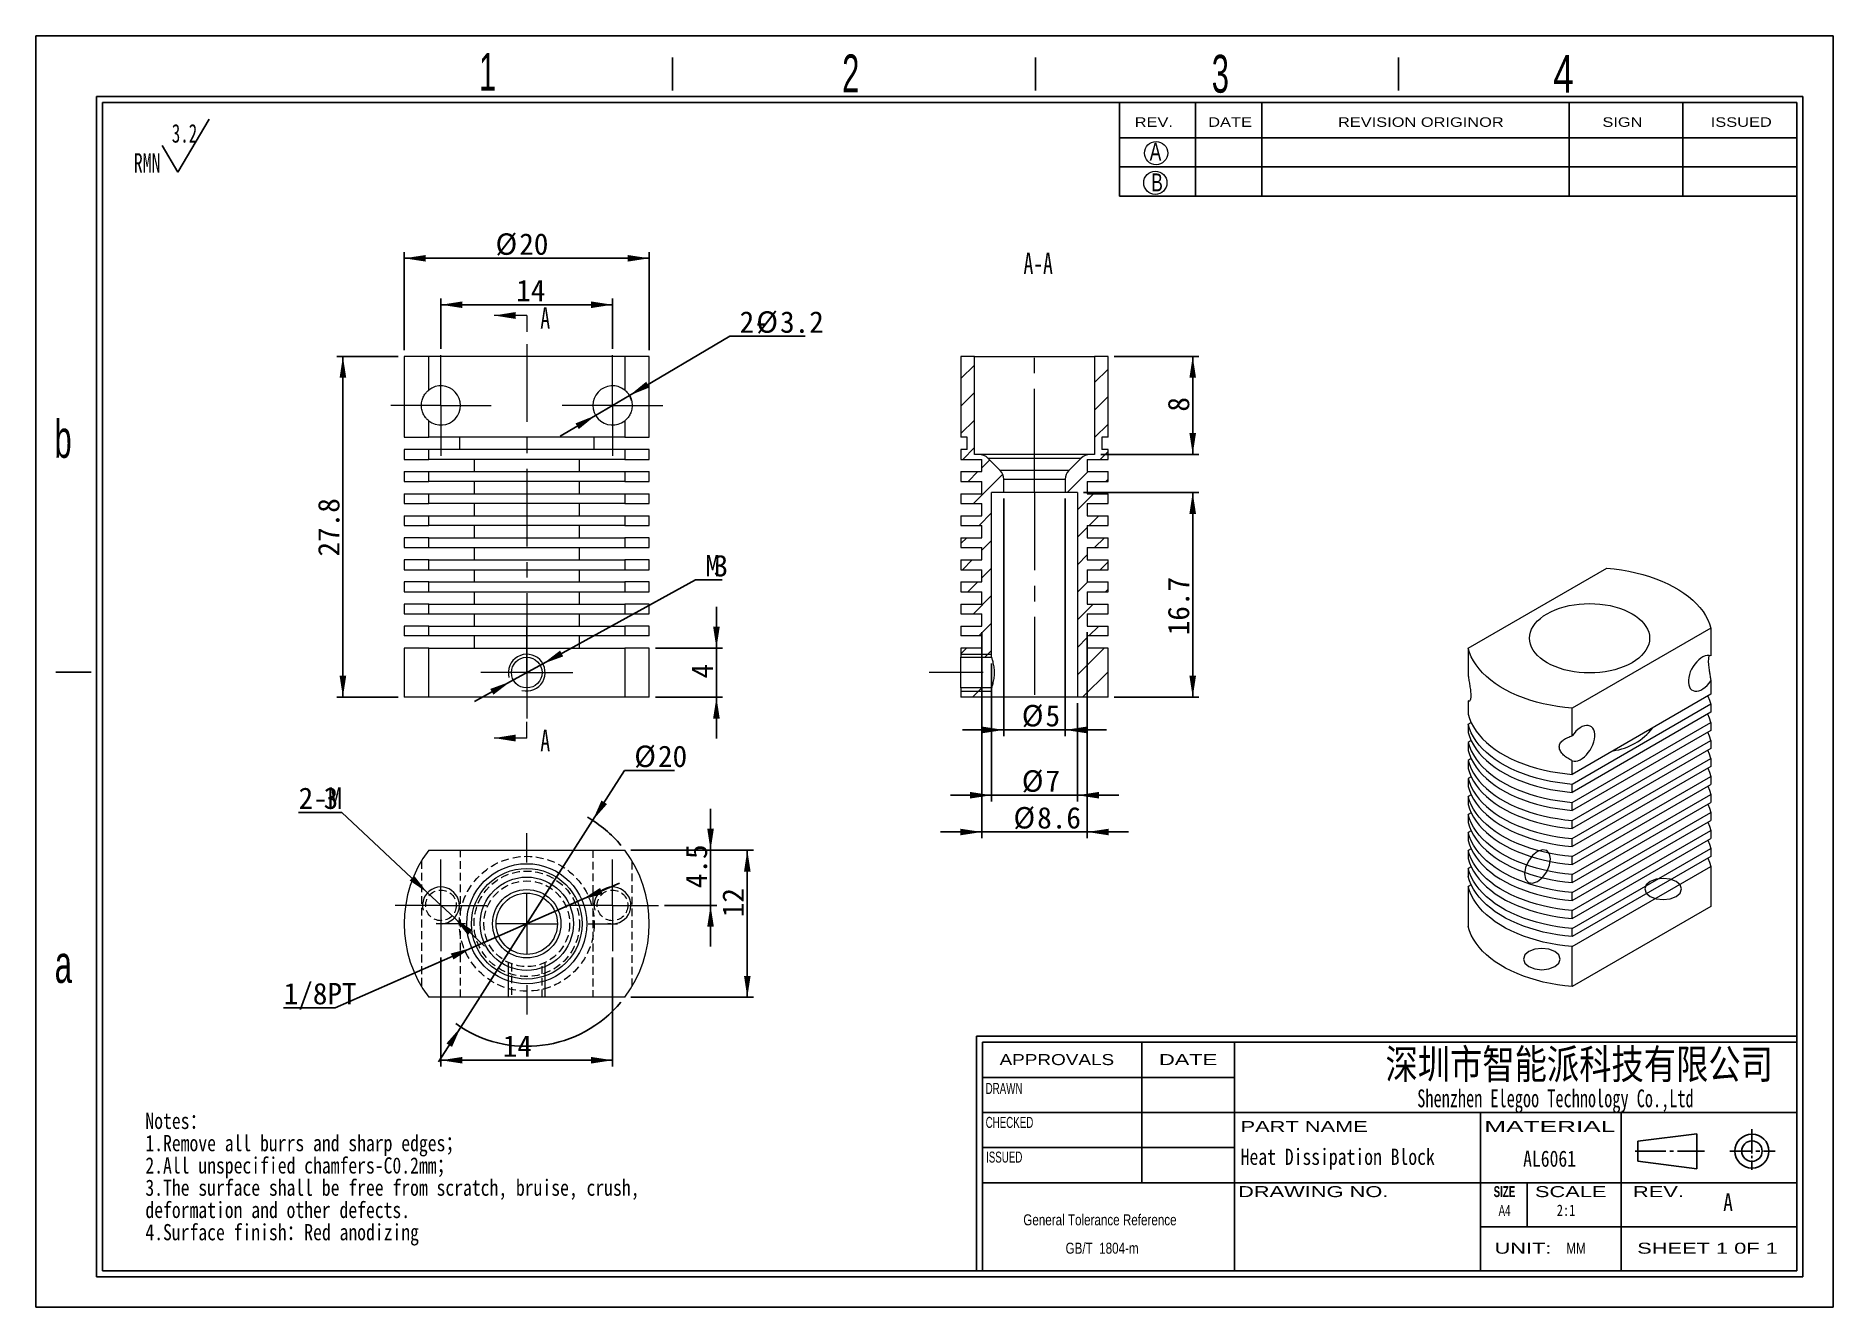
# Model space of a CAD drawing. Header units: millimetres. Extents: x 2 to 295, y 1 to 209.
import ezdxf

# ---------------------------------------------------------------- set-up
doc = ezdxf.new("R2010")
doc.units = ezdxf.units.MM
for name, pattern in [('CENTER', [10.16, 6.35, -1.27, 1.27, -1.27]), ('CENTERX2', [20.32, 12.7, -2.54, 2.54, -2.54]), ('HIDDEN', [1.905, 1.27, -0.635])]:
    doc.linetypes.add(name, pattern=pattern)
doc.layers.add('DIM', color=5, linetype='Continuous')
doc.layers.add('SLD-0', color=179, linetype='Continuous')
doc.layers.add('中心线', color=1, linetype='CENTER', lineweight=15)
doc.styles.add('SLDTEXTSTYLE0', font='SIMSUN.TTC', dxfattribs={"width": 0.67})
doc.styles.add('SLDTEXTSTYLE1', font='SIMSUN.TTC', dxfattribs={"width": 0.8, "bigfont": 'bigfont'})
doc.styles.add('SLDTEXTSTYLE10', font='ARIAL.TTF', dxfattribs={"width": 1.2324})
doc.styles.add('SLDTEXTSTYLE11', font='ARIAL.TTF', dxfattribs={"width": 1.7064})
doc.styles.add('SLDTEXTSTYLE12', font='SIMSUN.TTC', dxfattribs={"width": 0.8, "bigfont": 'bigfont'})
doc.styles.add('SLDTEXTSTYLE13', font='SIMKAI.TTF', dxfattribs={"width": 0.67})
doc.styles.add('SLDTEXTSTYLE14', font='SIMSUN.TTC')
doc.styles.add('SLDTEXTSTYLE15', font='仿宋_GB2312', dxfattribs={"width": 0.67})
doc.styles.add('SLDTEXTSTYLE2', font='SIMSUN.TTC', dxfattribs={"width": 0.8})
doc.styles.add('SLDTEXTSTYLE3', font='SIMSUN.TTC', dxfattribs={"width": 0.8})
doc.styles.add('SLDTEXTSTYLE4', font='ARIAL.TTF', dxfattribs={"width": 0.63516})
doc.styles.add('SLDTEXTSTYLE5', font='GOTHIC.TTF', dxfattribs={"width": 0.7304})
doc.styles.add('SLDTEXTSTYLE6', font='GOTHIC.TTF', dxfattribs={"width": 0.61171})
doc.styles.add('SLDTEXTSTYLE7', font='ARIALBD.TTF', dxfattribs={"width": 0.63516})
doc.styles.add('SLDTEXTSTYLE8', font='ARIAL.TTF', dxfattribs={"width": 1.422})
doc.styles.add('SLDTEXTSTYLE9', font='ARIAL.TTF', dxfattribs={"width": 0.7584})
doc.dimstyles.new('SLDDIMSTYLE0', dxfattribs={"dimtxt": 3.5, "dimasz": 3.5, "dimexe": 0, "dimexo": 0.0625, "dimgap": 0.875, "dimtad": 2, "dimlfac": 0.5, "dimrnd": 1e-09, "dimzin": 12, "dimdsep": 46, "dimtxsty": 'SLDTEXTSTYLE0', "dimsah": 1, "dimcen": 0.09, "dimadec": 0, "dimazin": 3, "dimtfac": 1, "dimtofl": 0, "dimtmove": 0, "dimatfit": 3, "dimfxl": 0, "dimfrac": 2, "dimtolj": 1, "dimtzin": 12, "dimarcsym": 0})
doc.dimstyles.new('SLDDIMSTYLE1', dxfattribs={"dimtxt": 3.5, "dimasz": 3.5, "dimexe": 0, "dimexo": 0.0625, "dimgap": 0.875, "dimtad": 0, "dimtih": 1, "dimtoh": 1, "dimlfac": 0.5, "dimrnd": 1e-09, "dimzin": 12, "dimdsep": 46, "dimtxsty": 'SLDTEXTSTYLE0', "dimsah": 1, "dimcen": 0, "dimadec": 0, "dimazin": 3, "dimtfac": 1, "dimtmove": 0, "dimatfit": 3, "dimfxl": 0, "dimfrac": 2, "dimtolj": 1, "dimtzin": 12, "dimarcsym": 0})
doc.dimstyles.new('SLDDIMSTYLE2', dxfattribs={"dimtxt": 3.5, "dimasz": 3.5, "dimexe": 0, "dimexo": 0.0625, "dimgap": 0.875, "dimtad": 0, "dimtih": 1, "dimtoh": 1, "dimlfac": 0.5, "dimrnd": 1e-09, "dimzin": 12, "dimdsep": 46, "dimtxsty": 'SLDTEXTSTYLE0', "dimsah": 1, "dimcen": 0, "dimadec": 0, "dimazin": 3, "dimtfac": 1, "dimtmove": 0, "dimatfit": 3, "dimfxl": 0, "dimfrac": 2, "dimtolj": 1, "dimtzin": 12, "dimarcsym": 0})
doc.dimstyles.new('SLDDIMSTYLE3', dxfattribs={"dimtxt": 3.5, "dimasz": 3.5, "dimexe": 0, "dimexo": 0.0625, "dimgap": 0.875, "dimtad": 2, "dimlfac": 0.5, "dimrnd": 1e-09, "dimzin": 12, "dimdsep": 46, "dimtxsty": 'SLDTEXTSTYLE0', "dimsah": 1, "dimcen": 0.09, "dimadec": 0, "dimazin": 3, "dimtfac": 1, "dimtmove": 0, "dimatfit": 0, "dimfxl": 0, "dimfrac": 2, "dimtolj": 1, "dimtzin": 12, "dimarcsym": 0})
doc.dimstyles.new('SLDDIMSTYLE4', dxfattribs={"dimtxt": 3.5, "dimasz": 3.5, "dimexe": 0, "dimexo": 0.0625, "dimgap": 0.875, "dimtad": 0, "dimtih": 1, "dimtoh": 1, "dimlfac": 0.5, "dimrnd": 1e-09, "dimzin": 12, "dimdsep": 46, "dimtxsty": 'SLDTEXTSTYLE0', "dimsah": 1, "dimcen": 0, "dimadec": 0, "dimazin": 3, "dimtfac": 1, "dimtmove": 0, "dimatfit": 3, "dimfxl": 0, "dimfrac": 2, "dimtolj": 1, "dimtzin": 12, "dimarcsym": 0})

msp = doc.modelspace()

# ---------------------------------------------------------------- texts
at = {"color": 7, "linetype": 'Continuous', "lineweight": 0, "insert": (165.381, 173.343), "char_height": 3.5, "attachment_point": 2, "style": 'SLDTEXTSTYLE15'}
msp.add_mtext('A-A', dxfattribs=at)
at = {"color": 7, "linetype": 'Continuous', "char_height": 3.5, "attachment_point": 1, "style": 'SLDTEXTSTYLE15'}
for insert in [(84.132, 164.423), (84.132, 95.479)]:
    msp.add_mtext('A', dxfattribs=dict(at, insert=insert))
at = {"layer": 'SLD-0'}
for s, insert, char_height, attachment_point, style in [('1', (74.111, 205.899), 6.172, 1, 'SLDTEXTSTYLE6'), ('2', (133.388, 205.655), 6.172, 1, 'SLDTEXTSTYLE6'), ('3', (193.707, 205.593), 6.172, 1, 'SLDTEXTSTYLE6'), ('4', (249.441, 205.587), 6.172, 1, 'SLDTEXTSTYLE5'), ('A', (183.578, 191.252), 2.903, 1, 'SLDTEXTSTYLE5'), ('B', (183.832, 186.237), 2.903, 1, 'SLDTEXTSTYLE5'), ('b', (4.835, 146.019), 6.172, 1, 'SLDTEXTSTYLE6'), ('a', (4.88, 60.351), 6.172, 1, 'SLDTEXTSTYLE6'), ('\\M+1905B圳\\M+18E73\\M+19271\\M+1945C\\M+19468\\M+189C8\\M+18B5A\\M+1974C\\M+18CC0\\M+18CF6\\M+18E69', (253.676, 43.337), 4.82808, 2, 'SLDTEXTSTYLE12'), ('Heat Dissipation Block', (214.268, 27.132), 2.64583, 2, 'SLDTEXTSTYLE3'), ('AL6061', (248.843, 26.829), 2.6458, 2, 'SLDTEXTSTYLE3'), ('2:1', (251.535, 18.016), 1.8521, 2, 'SLDTEXTSTYLE2'), ('A', (277.178, 19.854), 2.91, 1, 'SLDTEXTSTYLE2')]:
    msp.add_mtext(s, dxfattribs=dict(at, insert=insert, char_height=char_height, attachment_point=attachment_point, style=style))
at = {"layer": 'SLD-0', "color": 179}
for s, insert, char_height, attachment_point, style in [('REV.', (181.129, 195.4), 1.5536, 1, 'SLDTEXTSTYLE10'), ('DATE', (193.126, 195.4), 1.5536, 1, 'SLDTEXTSTYLE10'), ('REVISION ORIGINOR', (214.308, 195.4), 1.55363, 1, 'SLDTEXTSTYLE10'), ('SIGN', (257.466, 195.4), 1.5536, 1, 'SLDTEXTSTYLE10'), ('ISSUED', (275.148, 195.4), 1.5536, 1, 'SLDTEXTSTYLE10'), ('APPROVALS', (168.427, 42.563), 1.7927, 2, 'SLDTEXTSTYLE10'), ('DATE', (189.85, 42.563), 1.7927, 2, 'SLDTEXTSTYLE8'), ('DRAWN', (159.804, 37.853), 1.7927, 2, 'SLDTEXTSTYLE4'), ('Shenzhen Elegoo Technology Co.,Ltd', (249.798, 36.8), 2.91042, 2, 'SLDTEXTSTYLE13'), ('CHECKED', (160.696, 32.315), 1.7927, 2, 'SLDTEXTSTYLE4'), ('PART NAME', (208.794, 31.645), 1.7927, 2, 'SLDTEXTSTYLE8'), ('MATERIAL', (248.88, 31.645), 1.7927, 2, 'SLDTEXTSTYLE11'), ('ISSUED', (159.837, 26.654), 1.7927, 2, 'SLDTEXTSTYLE4'), ('DRAWING NO.', (210.268, 21.022), 1.79265, 2, 'SLDTEXTSTYLE8'), ('SIZE', (241.479, 21.022), 1.7927, 2, 'SLDTEXTSTYLE7'), ('SCALE', (252.289, 21.022), 1.7927, 2, 'SLDTEXTSTYLE8'), ('REV.', (266.61, 21.022), 1.7927, 2, 'SLDTEXTSTYLE8'), ('A4', (241.49, 17.953), 1.7927, 2, 'SLDTEXTSTYLE4'), ('UNIT:', (244.499, 11.791), 1.7927, 2, 'SLDTEXTSTYLE8'), ('MM', (253.161, 11.791), 1.7927, 2, 'SLDTEXTSTYLE9'), ('SHEET 1 0F 1', (274.62, 11.791), 1.79265, 2, 'SLDTEXTSTYLE8')]:
    msp.add_mtext(s, dxfattribs=dict(at, insert=insert, char_height=char_height, attachment_point=attachment_point, style=style))

# ---------------------------------------------------------------- blocks, each defined once
blk = doc.blocks.new('SW_NOTE_0')
at = {"layer": 'SLD-0', "color": 0}
for q in [(12.27, 9.26), (4.6, 4.92)]:
    blk.add_line((7.16, 0.59), q, dxfattribs=at)
at = {"layer": 'SLD-0', "color": 0, "attachment_point": 1, "style": 'SLDTEXTSTYLE0'}
for s, insert, char_height in [('3.2', (6.19, 8.45), 3.032), ('RMN', (0, 3.69), 3.175)]:
    blk.add_mtext(s, dxfattribs=dict(at, insert=insert, char_height=char_height))
blk = doc.blocks.new('SW_NOTE_1')
at = {"layer": 'SLD-0', "color": 0, "char_height": 2.6458, "attachment_point": 1}
for s, insert, style in [('Notes\\M+18146', (0, 3.08), 'SLDTEXTSTYLE1'), ('1.Remove all burrs and sharp edges\\M+18147', (0, -0.55), 'SLDTEXTSTYLE1'), ('2.All unspecified chamfers-C0.2mm\\M+18147', (0, -4.19), 'SLDTEXTSTYLE1'), ('3.The surface shall be free from scratch, bruise, crush, ', (0, -7.82), 'SLDTEXTSTYLE2'), ('deformation and other defects.', (0, -11.45), 'SLDTEXTSTYLE2'), ('4.Surface finish\\M+18146Red anodizing', (0, -15.08), 'SLDTEXTSTYLE1')]:
    blk.add_mtext(s, dxfattribs=dict(at, insert=insert, style=style))
blk = doc.blocks.new('SW_NOTE_2')
at = {"layer": 'SLD-0', "color": 0, "char_height": 1.7927, "attachment_point": 2, "style": 'SLDTEXTSTYLE9'}
for s, insert in [('General Tolerance Reference ', (13.02, 2.31)), (' GB/T  1804-m', (13.11, -2.32))]:
    blk.add_mtext(s, dxfattribs=dict(at, insert=insert))
blk = doc.blocks.new('_D')
at = {"layer": 'DIM'}
for p, q in [((60.91, 156.4), (50.91, 156.4)), ((51.91, 156.4), (51.91, 100.8)), ((60.91, 100.8), (50.91, 100.8))]:
    blk.add_line(p, q, dxfattribs=at)
for points in [[(51.91, 156.4), (51.37, 152.9), (52.45, 152.9)], [(51.91, 100.8), (52.45, 104.3), (51.37, 104.3)]]:
    blk.add_solid(points, dxfattribs=at)
at = {"layer": 'DIM', "insert": (47.84, 123.74), "char_height": 3.5, "attachment_point": 1, "rotation": 90, "style": 'SLDTEXTSTYLE14'}
blk.add_mtext('27.8', dxfattribs=at)
blk = doc.blocks.new('_D_1')
at = {"layer": 'DIM'}
for p, q in [((61.91, 157.4), (61.91, 173.4)), ((101.91, 157.4), (101.91, 173.4)), ((101.91, 172.4), (61.91, 172.4))]:
    blk.add_line(p, q, dxfattribs=at)
for points in [[(61.91, 172.4), (65.41, 171.86), (65.41, 172.93)], [(101.91, 172.4), (98.41, 172.93), (98.41, 171.86)]]:
    blk.add_solid(points, dxfattribs=at)
at = {"layer": 'DIM', "char_height": 3.5, "attachment_point": 1, "style": 'SLDTEXTSTYLE14'}
for s, insert in [('%%c', (76.82, 176.47)), ('20', (80.69, 176.47))]:
    blk.add_mtext(s, dxfattribs=dict(at, insert=insert))
blk = doc.blocks.new('_D_2')
at = {"layer": 'DIM'}
for p, q in [((98.67, 150.02), (115.07, 159.68)), ((115.07, 159.68), (127.33, 159.68)), ((93.16, 146.77), (98.67, 150.02)), ((93.16, 146.77), (87.36, 143.36))]:
    blk.add_line(p, q, dxfattribs=at)
blk.add_arc((95.91, 148.4), 3.2, 13.1465, 33.9638, dxfattribs=at)
for points in [[(98.67, 150.02), (101.96, 151.33), (101.41, 152.26)], [(93.16, 146.77), (89.87, 145.46), (90.41, 144.53)]]:
    blk.add_solid(points, dxfattribs=at)
at = {"layer": 'DIM', "char_height": 3.5, "attachment_point": 1, "style": 'SLDTEXTSTYLE14'}
for s, insert in [('2-', (116.65, 163.75)), ('%%c', (119.38, 163.75)), ('3.2', (123.25, 163.75))]:
    blk.add_mtext(s, dxfattribs=dict(at, insert=insert))
blk = doc.blocks.new('_D_3')
at = {"layer": 'DIM'}
for p, q in [((67.91, 157.6), (67.91, 165.82)), ((67.91, 164.82), (95.91, 164.82)), ((95.91, 157.6), (95.91, 165.82))]:
    blk.add_line(p, q, dxfattribs=at)
for points in [[(67.91, 164.82), (71.41, 164.28), (71.41, 165.36)], [(95.91, 164.82), (92.41, 165.36), (92.41, 164.28)]]:
    blk.add_solid(points, dxfattribs=at)
at = {"layer": 'DIM', "insert": (80.19, 168.89), "char_height": 3.5, "attachment_point": 1, "style": 'SLDTEXTSTYLE14'}
blk.add_mtext('14', dxfattribs=at)
blk = doc.blocks.new('_D_4')
at = {"layer": 'DIM'}
for p, q in [((84.54, 106.24), (109.48, 119.92)), ((109.48, 119.92), (113.79, 119.92)), ((79.28, 103.35), (84.54, 106.24)), ((79.28, 103.35), (73.38, 100.11))]:
    blk.add_line(p, q, dxfattribs=at)
for points in [[(84.54, 106.24), (87.87, 107.45), (87.35, 108.4)], [(79.28, 103.35), (75.96, 102.14), (76.47, 101.2)]]:
    blk.add_solid(points, dxfattribs=at)
at = {"layer": 'DIM', "char_height": 3.5, "attachment_point": 1, "style": 'SLDTEXTSTYLE14'}
for s, insert in [('M', (111.06, 124)), ('3', (112.42, 124))]:
    blk.add_mtext(s, dxfattribs=dict(at, insert=insert))
blk = doc.blocks.new('_D_5')
at = {"layer": 'DIM'}
for p, q in [((112.87, 108.8), (112.87, 115.53)), ((102.91, 108.8), (113.87, 108.8)), ((112.87, 100.8), (112.87, 108.8)), ((102.91, 100.8), (113.87, 100.8)), ((112.87, 100.8), (112.87, 94.07))]:
    blk.add_line(p, q, dxfattribs=at)
for points in [[(112.87, 108.8), (113.41, 112.3), (112.33, 112.3)], [(112.87, 100.8), (112.33, 97.3), (113.41, 97.3)]]:
    blk.add_solid(points, dxfattribs=at)
at = {"layer": 'DIM', "insert": (108.8, 103.86), "char_height": 3.5, "attachment_point": 1, "rotation": 90, "style": 'SLDTEXTSTYLE14'}
blk.add_mtext('4', dxfattribs=at)
blk = doc.blocks.new('SW_CENTERMARKSYMBOL_0')
at = {"layer": '中心线', "color": 0}
for p, q in [((0, 5), (0, 7.5)), ((0, 0), (0, 5)), ((0, 0), (-5, 0)), ((0, 0), (0, -5)), ((0, 0), (5, 0)), ((5, 0), (7.5, 0)), ((-5, 0), (-7.5, 0)), ((0, -5), (0, -7.5))]:
    blk.add_line(p, q, dxfattribs=at)
blk = doc.blocks.new('SW_CENTERMARKSYMBOL_1')
at = {"layer": '中心线', "color": 0}
for p, q in [((0, 5), (0, 7.5)), ((0, 0), (0, 5)), ((0, 0), (-5, 0)), ((0, 0), (0, -5)), ((0, 0), (5, 0)), ((5, 0), (7.5, 0)), ((-5, 0), (-7.5, 0)), ((0, -5), (0, -7.5))]:
    blk.add_line(p, q, dxfattribs=at)
blk = doc.blocks.new('SW_CENTERMARKSYMBOL_2')
at = {"layer": '中心线', "color": 0}
for p, q in [((0, 5), (0, 8.2)), ((0, 0), (0, 5)), ((-5, 0), (-8.2, 0)), ((0, 0), (-5, 0)), ((0, 0), (0, -5)), ((0, 0), (5, 0)), ((5, 0), (8.2, 0)), ((0, -5), (0, -8.2))]:
    blk.add_line(p, q, dxfattribs=at)
blk = doc.blocks.new('SW_CENTERMARKSYMBOL_3')
at = {"layer": '中心线', "color": 0}
for p, q in [((0, 5), (0, 8.2)), ((0, 0), (0, 5)), ((-5, 0), (-8.2, 0)), ((0, 0), (-5, 0)), ((0, 0), (0, -5)), ((0, 0), (5, 0)), ((5, 0), (8.2, 0)), ((0, -5), (0, -8.2))]:
    blk.add_line(p, q, dxfattribs=at)
blk = doc.blocks.new('_D_6')
at = {"layer": 'DIM'}
for p, q in [((92.67, 80.69), (97.87, 88.83)), ((97.87, 88.83), (106.05, 88.83)), ((71.15, 46.97), (92.67, 80.69)), ((71.15, 46.97), (67.53, 41.3))]:
    blk.add_line(p, q, dxfattribs=at)
for start, end in [(39.7323, 60.3072), (234.5824, 320.2677)]:
    blk.add_arc((81.91, 63.83), 20, start, end, dxfattribs=at)
for points in [[(92.67, 80.69), (95.01, 83.35), (94.1, 83.93)], [(71.15, 46.97), (68.81, 44.31), (69.72, 43.73)]]:
    blk.add_solid(points, dxfattribs=at)
at = {"layer": 'DIM', "char_height": 3.5, "attachment_point": 1, "style": 'SLDTEXTSTYLE14'}
for s, insert in [('%%c', (99.46, 92.9)), ('20', (103.33, 92.9))]:
    blk.add_mtext(s, dxfattribs=dict(at, insert=insert))
blk = doc.blocks.new('_D_7')
at = {"layer": 'DIM'}
for p, q in [((67.91, 58.33), (67.91, 40.56)), ((95.91, 58.33), (95.91, 40.56)), ((67.91, 41.56), (95.91, 41.56))]:
    blk.add_line(p, q, dxfattribs=at)
for points in [[(67.91, 41.56), (71.41, 41.02), (71.41, 42.1)], [(95.91, 41.56), (92.41, 42.1), (92.41, 41.02)]]:
    blk.add_solid(points, dxfattribs=at)
at = {"layer": 'DIM', "insert": (77.99, 45.63), "char_height": 3.5, "attachment_point": 1, "style": 'SLDTEXTSTYLE14'}
blk.add_mtext('14', dxfattribs=at)
blk = doc.blocks.new('_D_8')
at = {"layer": 'DIM'}
for p, q in [((111.91, 75.83), (111.91, 82.56)), ((98.91, 75.83), (112.91, 75.83)), ((111.91, 75.83), (111.91, 66.83)), ((104.41, 66.83), (112.91, 66.83)), ((111.91, 66.83), (111.91, 60.1))]:
    blk.add_line(p, q, dxfattribs=at)
for points in [[(111.91, 75.83), (112.45, 79.33), (111.37, 79.33)], [(111.91, 66.83), (111.37, 63.33), (112.45, 63.33)]]:
    blk.add_solid(points, dxfattribs=at)
at = {"layer": 'DIM', "insert": (107.84, 69.63), "char_height": 3.5, "attachment_point": 1, "rotation": 90, "style": 'SLDTEXTSTYLE14'}
blk.add_mtext('4.5', dxfattribs=at)
blk = doc.blocks.new('_D_9')
at = {"layer": 'DIM'}
for p, q in [((51.71, 81.99), (44.68, 81.99)), ((65.72, 68.88), (51.71, 81.99)), ((70.1, 64.78), (65.72, 68.88)), ((70.1, 64.78), (75.02, 60.18))]:
    blk.add_line(p, q, dxfattribs=at)
for points in [[(65.72, 68.88), (63.53, 71.67), (62.8, 70.88)], [(70.1, 64.78), (72.29, 62), (73.03, 62.78)]]:
    blk.add_solid(points, dxfattribs=at)
at = {"layer": 'DIM', "char_height": 3.5, "attachment_point": 1, "style": 'SLDTEXTSTYLE14'}
for s, insert in [('2-M', (44.68, 86.06)), ('3', (48.76, 86.06))]:
    blk.add_mtext(s, dxfattribs=dict(at, insert=insert))
blk = doc.blocks.new('_D_10')
at = {"layer": 'DIM'}
for p, q in [((98.91, 75.83), (118.91, 75.83)), ((117.91, 75.83), (117.91, 51.83)), ((98.91, 51.83), (118.91, 51.83))]:
    blk.add_line(p, q, dxfattribs=at)
for points in [[(117.91, 75.83), (117.37, 72.33), (118.45, 72.33)], [(117.91, 51.83), (118.45, 55.33), (117.37, 55.33)]]:
    blk.add_solid(points, dxfattribs=at)
at = {"layer": 'DIM', "insert": (113.84, 64.89), "char_height": 3.5, "attachment_point": 1, "rotation": 90, "style": 'SLDTEXTSTYLE14'}
blk.add_mtext('12', dxfattribs=at)
blk = doc.blocks.new('_D_11')
at = {"layer": 'DIM'}
for p, q in [((90.89, 67.77), (97.05, 70.47)), ((90.89, 67.77), (72.94, 59.89)), ((72.94, 59.89), (50.63, 50.11)), ((50.63, 50.11), (42.24, 50.11))]:
    blk.add_line(p, q, dxfattribs=at)
for points in [[(90.89, 67.77), (94.31, 68.68), (93.88, 69.67)], [(72.94, 59.89), (69.52, 58.98), (69.95, 58)]]:
    blk.add_solid(points, dxfattribs=at)
at = {"layer": 'DIM', "insert": (42.24, 54.18), "char_height": 3.5, "attachment_point": 1, "style": 'SLDTEXTSTYLE14'}
blk.add_mtext('1/8PT', dxfattribs=at)
blk = doc.blocks.new('SW_CENTERMARKSYMBOL_4')
at = {"layer": '中心线', "color": 0}
for p, q in [((0, 10), (0, 14.8)), ((0, 0), (0, 5)), ((-10, 0), (-14.8, 0)), ((0, 0), (-5, 0)), ((0, 0), (0, -5)), ((0, 0), (5, 0)), ((10, 0), (14.8, 0)), ((0, -10), (0, -14.8))]:
    blk.add_line(p, q, dxfattribs=at)
blk = doc.blocks.new('SW_CENTERMARKSYMBOL_5')
at = {"layer": '中心线', "color": 0}
for p, q in [((0, 5), (0, 7.5)), ((0, 0), (0, 5)), ((-5, 0), (-7.5, 0)), ((0, 0), (-5, 0)), ((0, 0), (0, -5)), ((0, 0), (5, 0)), ((5, 0), (7.5, 0)), ((0, -5), (0, -7.5))]:
    blk.add_line(p, q, dxfattribs=at)
blk = doc.blocks.new('SW_CENTERMARKSYMBOL_6')
at = {"layer": '中心线', "color": 0}
for p, q in [((0, 5), (0, 7.5)), ((0, 0), (0, 5)), ((-5, 0), (-7.5, 0)), ((0, 0), (-5, 0)), ((0, 0), (0, -5)), ((0, 0), (5, 0)), ((5, 0), (7.5, 0)), ((0, -5), (0, -7.5))]:
    blk.add_line(p, q, dxfattribs=at)
blk = doc.blocks.new('_D_12')
at = {"layer": 'DIM'}
for p, q in [((157.78, 106.3), (157.78, 83.8)), ((171.78, 99.8), (171.78, 83.8)), ((157.78, 84.8), (151.05, 84.8)), ((157.78, 84.8), (171.78, 84.8)), ((171.78, 84.8), (178.52, 84.8))]:
    blk.add_line(p, q, dxfattribs=at)
for points in [[(157.78, 84.8), (154.28, 85.33), (154.28, 84.26)], [(171.78, 84.8), (175.28, 84.26), (175.28, 85.33)]]:
    blk.add_solid(points, dxfattribs=at)
at = {"layer": 'DIM', "char_height": 3.5, "attachment_point": 1, "style": 'SLDTEXTSTYLE14'}
for s, insert in [('%%c', (162.71, 88.87)), ('7', (166.58, 88.87))]:
    blk.add_mtext(s, dxfattribs=dict(at, insert=insert))
blk = doc.blocks.new('_D_13')
at = {"layer": 'DIM'}
for p, q in [((159.78, 133.2), (159.78, 94.45)), ((169.78, 133.2), (169.78, 94.45)), ((159.78, 95.45), (153.05, 95.45)), ((159.78, 95.45), (169.78, 95.45)), ((169.78, 95.45), (176.52, 95.45))]:
    blk.add_line(p, q, dxfattribs=at)
for points in [[(159.78, 95.45), (156.28, 95.99), (156.28, 94.91)], [(169.78, 95.45), (173.28, 94.91), (173.28, 95.99)]]:
    blk.add_solid(points, dxfattribs=at)
at = {"layer": 'DIM', "char_height": 3.5, "attachment_point": 1, "style": 'SLDTEXTSTYLE14'}
for s, insert in [('%%c', (162.71, 99.53)), ('5', (166.58, 99.53))]:
    blk.add_mtext(s, dxfattribs=dict(at, insert=insert))
blk = doc.blocks.new('_D_14')
at = {"layer": 'DIM'}
for p, q in [((156.18, 111.4), (156.18, 77.8)), ((173.38, 111.4), (173.38, 77.8)), ((156.18, 78.8), (149.45, 78.8)), ((156.18, 78.8), (173.38, 78.8)), ((173.38, 78.8), (180.12, 78.8))]:
    blk.add_line(p, q, dxfattribs=at)
for points in [[(156.18, 78.8), (152.68, 79.33), (152.68, 78.26)], [(173.38, 78.8), (176.88, 78.26), (176.88, 79.33)]]:
    blk.add_solid(points, dxfattribs=at)
at = {"layer": 'DIM', "char_height": 3.5, "attachment_point": 1, "style": 'SLDTEXTSTYLE14'}
for s, insert in [('%%c', (161.35, 82.87)), ('8.6', (165.22, 82.87))]:
    blk.add_mtext(s, dxfattribs=dict(at, insert=insert))
blk = doc.blocks.new('_D_15')
at = {"layer": 'DIM'}
for p, q in [((177.78, 156.4), (191.6, 156.4)), ((190.6, 156.4), (190.6, 140.4)), ((175.58, 140.4), (191.6, 140.4))]:
    blk.add_line(p, q, dxfattribs=at)
for points in [[(190.6, 156.4), (190.06, 152.9), (191.14, 152.9)], [(190.6, 140.4), (191.14, 143.9), (190.06, 143.9)]]:
    blk.add_solid(points, dxfattribs=at)
at = {"layer": 'DIM', "insert": (186.53, 147.38), "char_height": 3.5, "attachment_point": 1, "rotation": 90, "style": 'SLDTEXTSTYLE14'}
blk.add_mtext('8', dxfattribs=at)
blk = doc.blocks.new('_D_16')
at = {"layer": 'DIM'}
for p, q in [((172.78, 134.2), (191.6, 134.2)), ((190.6, 134.2), (190.6, 100.8)), ((177.78, 100.8), (191.6, 100.8))]:
    blk.add_line(p, q, dxfattribs=at)
for points in [[(190.6, 134.2), (190.06, 130.7), (191.14, 130.7)], [(190.6, 100.8), (191.14, 104.3), (190.06, 104.3)]]:
    blk.add_solid(points, dxfattribs=at)
at = {"layer": 'DIM', "insert": (186.53, 110.89), "char_height": 3.5, "attachment_point": 1, "rotation": 90, "style": 'SLDTEXTSTYLE14'}
blk.add_mtext('16.7', dxfattribs=at)

# ---------------------------------------------------------------- dimensions: what is measured, and where the dimension line sits
at = {"layer": 'DIM'}
dim = msp.add_linear_dim(base=(61.913, 172.396), p1=(101.913, 156.396), p2=(61.913, 156.396), angle=0, text='%%c<>', dimstyle='SLDDIMSTYLE0', dxfattribs=at)
dim.commit()
dim.dimension.update_dxf_attribs({"geometry": '_D_1', "text_midpoint": (80.113, 172.396), "dimtype": 160})
for base, p1, p2, picture, middle in [((95.913, 164.818), (67.913, 156.596), (95.913, 156.596), '_D_3', (81.546, 164.818)), ((95.913, 41.558), (67.913, 59.331), (95.913, 59.331), '_D_7', (79.354, 41.558))]:
    dim = msp.add_linear_dim(base=base, p1=p1, p2=p2, dimstyle='SLDDIMSTYLE0', dxfattribs=at)
    dim.commit()
    dim.dimension.update_dxf_attribs({"geometry": picture, "text_midpoint": middle, "dimtype": 160})
dim = msp.add_diameter_dim_2p(p1=(98.67, 150.02), p2=(93.155, 146.772), text='2-<>', dimstyle='SLDDIMSTYLE1', dxfattribs=at)
dim.commit()
dim.dimension.update_dxf_attribs({"geometry": '_D_2', "text_midpoint": (121.992, 162.216), "dimtype": 163})
for base, p1, p2, dimstyle, picture, middle in [((51.913, 100.796), (61.913, 156.396), (61.913, 100.796), 'SLDDIMSTYLE0', '_D', (51.913, 126.466)), ((190.6, 140.396), (176.784, 156.396), (174.584, 140.396), 'SLDDIMSTYLE3', '_D_15', (190.6, 148.062)), ((190.6, 100.796), (171.784, 134.196), (176.784, 100.796), 'SLDDIMSTYLE0', '_D_16', (190.6, 113.612)), ((112.869, 108.796), (101.913, 100.796), (101.913, 108.796), 'SLDDIMSTYLE3', '_D_5', (112.869, 104.537)), ((111.913, 66.831), (97.913, 75.831), (103.413, 66.831), 'SLDDIMSTYLE3', '_D_8', (111.913, 71.672)), ((117.913, 51.831), (97.913, 75.831), (97.913, 51.831), 'SLDDIMSTYLE0', '_D_10', (117.913, 66.247))]:
    dim = msp.add_linear_dim(base=base, p1=p1, p2=p2, angle=90, dimstyle=dimstyle, dxfattribs=at)
    dim.commit()
    dim.dimension.update_dxf_attribs({"geometry": picture, "text_midpoint": middle, "dimtype": 160})
for base, p1, p2, picture, middle in [((169.784, 95.453), (159.784, 134.196), (169.784, 134.196), '_D_13', (165.324, 95.453)), ((173.384, 78.796), (156.184, 112.396), (173.384, 112.396), '_D_14', (165.324, 78.796)), ((171.784, 84.796), (157.784, 107.296), (171.784, 100.796), '_D_12', (165.324, 84.796))]:
    dim = msp.add_linear_dim(base=base, p1=p1, p2=p2, text='%%c<>', dimstyle='SLDDIMSTYLE3', dxfattribs=at)
    dim.commit()
    dim.dimension.update_dxf_attribs({"geometry": picture, "text_midpoint": middle, "dimtype": 160})
for p1, p2, text, picture, middle in [((84.542, 106.239), (79.283, 103.352), 'M<>', '_D_4', (112.424, 121.96)), ((65.722, 68.881), (70.103, 64.781), '2-M<>', '_D_9', (47.402, 84.027)), ((72.938, 59.894), (90.887, 67.768), '1/8PT', '_D_11', (45.642, 52.147))]:
    dim = msp.add_diameter_dim_2p(p1=p1, p2=p2, text=text, dimstyle='SLDDIMSTYLE2', override={"dimpost": '<>'}, dxfattribs=at)
    dim.commit()
    dim.dimension.update_dxf_attribs({"geometry": picture, "text_midpoint": middle, "dimtype": 163})
dim = msp.add_diameter_dim_2p(p1=(92.675, 80.689), p2=(71.15, 46.974), dimstyle='SLDDIMSTYLE4', dxfattribs=at)
dim.commit()
dim.dimension.update_dxf_attribs({"geometry": '_D_6', "text_midpoint": (102.755, 91.365), "dimtype": 163})

# ---------------------------------------------------------------- hatches: boundary and pattern name
at = {"linetype": 'Continuous', "lineweight": 0}
h = msp.add_hatch(dxfattribs=at)
h.set_pattern_fill('ANSI31', angle=3e-322, style=0)
edge = h.paths.add_edge_path(flags=0)
edge.add_line((152.784, 130.396), (152.784, 128.796))
edge.add_line((152.784, 128.796), (156.184, 128.796))
edge.add_line((156.184, 128.796), (156.184, 126.796))
edge.add_line((156.184, 126.796), (152.784, 126.796))
edge.add_line((152.784, 126.796), (152.784, 125.196))
edge.add_line((152.784, 125.196), (156.184, 125.196))
edge.add_line((156.184, 125.196), (156.184, 123.196))
edge.add_line((156.184, 123.196), (152.784, 123.196))
edge.add_line((152.784, 123.196), (152.784, 121.596))
edge.add_line((152.784, 121.596), (156.184, 121.596))
edge.add_line((156.184, 121.596), (156.184, 119.596))
edge.add_line((156.184, 119.596), (152.784, 119.596))
edge.add_line((152.784, 119.596), (152.784, 117.996))
edge.add_line((152.784, 117.996), (156.184, 117.996))
edge.add_line((156.184, 117.996), (156.184, 115.996))
edge.add_line((156.184, 115.996), (152.784, 115.996))
edge.add_line((152.784, 115.996), (152.784, 114.396))
edge.add_line((152.784, 114.396), (156.184, 114.396))
edge.add_line((156.184, 114.396), (156.184, 112.396))
edge.add_line((156.184, 112.396), (152.784, 112.396))
edge.add_line((152.784, 112.396), (152.784, 110.796))
edge.add_line((152.784, 110.796), (156.184, 110.796))
edge.add_line((156.184, 110.796), (156.184, 108.796))
edge.add_line((156.184, 108.796), (152.784, 108.796))
edge.add_line((152.784, 108.796), (152.784, 107.296))
edge.add_line((152.784, 107.296), (157.784, 107.296))
edge.add_line((157.784, 107.296), (157.784, 134.196))
edge.add_line((157.784, 134.196), (159.784, 134.196))
edge.add_line((159.784, 134.196), (159.784, 136.367))
edge.add_arc((157.784, 136.367), 2, 0, 45)
edge.add_line((159.199, 137.782), (157.17, 139.81))
edge.add_arc((155.756, 138.396), 2, 45, 90)
edge.add_line((155.756, 140.396), (154.984, 140.396))
edge.add_line((154.984, 140.396), (154.984, 156.396))
edge.add_line((154.984, 156.396), (152.784, 156.396))
edge.add_line((152.784, 156.396), (152.784, 143.196))
edge.add_line((152.784, 143.196), (153.784, 143.196))
edge.add_line((153.784, 143.196), (153.784, 141.196))
edge.add_line((153.784, 141.196), (152.784, 141.196))
edge.add_line((152.784, 141.196), (152.784, 139.596))
edge.add_line((152.784, 139.596), (156.184, 139.596))
edge.add_line((156.184, 139.596), (156.184, 137.596))
edge.add_line((156.184, 137.596), (152.784, 137.596))
edge.add_line((152.784, 137.596), (152.784, 135.996))
edge.add_line((152.784, 135.996), (156.184, 135.996))
edge.add_line((156.184, 135.996), (156.184, 133.996))
edge.add_line((156.184, 133.996), (152.784, 133.996))
edge.add_line((152.784, 133.996), (152.784, 132.396))
edge.add_line((152.784, 132.396), (156.184, 132.396))
edge.add_line((156.184, 132.396), (156.184, 130.396))
edge.add_line((156.184, 130.396), (152.784, 130.396))
h = msp.add_hatch(dxfattribs=at)
h.set_pattern_fill('ANSI31', angle=3e-322, style=0)
edge = h.paths.add_edge_path(flags=0)
edge.add_line((173.384, 126.796), (173.384, 128.796))
edge.add_line((173.384, 128.796), (176.784, 128.796))
edge.add_line((176.784, 128.796), (176.784, 130.396))
edge.add_line((176.784, 130.396), (173.384, 130.396))
edge.add_line((173.384, 130.396), (173.384, 132.396))
edge.add_line((173.384, 132.396), (176.784, 132.396))
edge.add_line((176.784, 132.396), (176.784, 133.996))
edge.add_line((176.784, 133.996), (173.384, 133.996))
edge.add_line((173.384, 133.996), (173.384, 135.996))
edge.add_line((173.384, 135.996), (176.784, 135.996))
edge.add_line((176.784, 135.996), (176.784, 137.596))
edge.add_line((176.784, 137.596), (173.384, 137.596))
edge.add_line((173.384, 137.596), (173.384, 139.596))
edge.add_line((173.384, 139.596), (176.784, 139.596))
edge.add_line((176.784, 139.596), (176.784, 141.196))
edge.add_line((176.784, 141.196), (175.784, 141.196))
edge.add_line((175.784, 141.196), (175.784, 143.196))
edge.add_line((175.784, 143.196), (176.784, 143.196))
edge.add_line((176.784, 143.196), (176.784, 156.396))
edge.add_line((176.784, 156.396), (174.584, 156.396))
edge.add_line((174.584, 156.396), (174.584, 140.396))
edge.add_line((174.584, 140.396), (173.813, 140.396))
edge.add_arc((173.813, 138.396), 2, 90, 135)
edge.add_line((172.399, 139.81), (170.37, 137.782))
edge.add_arc((171.784, 136.367), 2, 135, 180)
edge.add_line((169.784, 136.367), (169.784, 134.196))
edge.add_line((169.784, 134.196), (171.784, 134.196))
edge.add_line((171.784, 134.196), (171.784, 100.796))
edge.add_line((171.784, 100.796), (176.784, 100.796))
edge.add_line((176.784, 100.796), (176.784, 108.796))
edge.add_line((176.784, 108.796), (173.384, 108.796))
edge.add_line((173.384, 108.796), (173.384, 110.796))
edge.add_line((173.384, 110.796), (176.784, 110.796))
edge.add_line((176.784, 110.796), (176.784, 112.396))
edge.add_line((176.784, 112.396), (173.384, 112.396))
edge.add_line((173.384, 112.396), (173.384, 114.396))
edge.add_line((173.384, 114.396), (176.784, 114.396))
edge.add_line((176.784, 114.396), (176.784, 115.996))
edge.add_line((176.784, 115.996), (173.384, 115.996))
edge.add_line((173.384, 115.996), (173.384, 117.996))
edge.add_line((173.384, 117.996), (176.784, 117.996))
edge.add_line((176.784, 117.996), (176.784, 119.596))
edge.add_line((176.784, 119.596), (173.384, 119.596))
edge.add_line((173.384, 119.596), (173.384, 121.596))
edge.add_line((173.384, 121.596), (176.784, 121.596))
edge.add_line((176.784, 121.596), (176.784, 123.196))
edge.add_line((176.784, 123.196), (173.384, 123.196))
edge.add_line((173.384, 123.196), (173.384, 125.196))
edge.add_line((173.384, 125.196), (176.784, 125.196))
edge.add_line((176.784, 125.196), (176.784, 126.796))
edge.add_line((176.784, 126.796), (173.384, 126.796))
h = msp.add_hatch(dxfattribs=at)
h.set_pattern_fill('ANSI31', angle=3e-322, style=0)
h.paths.add_polyline_path([(157.784, 102.296), (152.784, 102.296), (152.784, 100.796), (157.784, 100.796)], flags=0)

# ---------------------------------------------------------------- linework, layer by layer
at = {"color": 7, "linetype": 'Continuous', "lineweight": 0}
for p, q in [((81.913, 163.068), (76.593, 163.068)), ((81.913, 163.068), (81.913, 160.408)), ((152.784, 107.796), (157.784, 107.796)), ((152.784, 101.796), (157.784, 101.796)), ((81.913, 94.124), (76.593, 94.124)), ((81.913, 94.124), (81.913, 96.784)), ((78.913, 51.831), (78.913, 57.507)), ((84.913, 51.831), (84.913, 57.507))]:
    msp.add_line(p, q, dxfattribs=at)
at = {"color": 7, "linetype": 'Continuous', "lineweight": 15}
for p, q in [((61.913, 156.396), (61.913, 143.196)), ((65.913, 156.396), (61.913, 156.396)), ((65.913, 150.894), (65.913, 156.396)), ((97.913, 156.396), (65.913, 156.396)), ((97.913, 156.396), (97.913, 150.894)), ((101.913, 156.396), (97.913, 156.396)), ((101.913, 143.196), (101.913, 156.396)), ((152.784, 156.396), (152.784, 143.196)), ((154.984, 156.396), (152.784, 156.396)), ((154.984, 140.396), (154.984, 156.396)), ((154.984, 156.396), (174.584, 156.396)), ((174.584, 156.396), (174.584, 140.396)), ((176.784, 156.396), (174.584, 156.396)), ((176.784, 143.196), (176.784, 156.396)), ((65.913, 143.196), (65.913, 145.898)), ((97.913, 145.898), (97.913, 143.196)), ((61.913, 143.196), (65.913, 143.196)), ((61.913, 141.196), (61.913, 139.596)), ((65.913, 141.196), (61.913, 141.196)), ((97.913, 143.196), (65.913, 143.196)), ((65.913, 139.596), (65.913, 141.196)), ((97.913, 141.196), (65.913, 141.196)), ((70.913, 143.196), (70.913, 141.196)), ((92.913, 141.196), (92.913, 143.196)), ((97.913, 143.196), (101.913, 143.196)), ((97.913, 141.196), (97.913, 139.596)), ((101.913, 141.196), (97.913, 141.196)), ((101.913, 139.596), (101.913, 141.196)), ((153.784, 143.196), (152.784, 143.196)), ((152.784, 141.196), (152.784, 139.596)), ((153.784, 141.196), (152.784, 141.196)), ((153.784, 141.196), (153.784, 143.196)), ((176.784, 143.196), (175.784, 143.196)), ((175.784, 143.196), (175.784, 141.196)), ((176.784, 141.196), (175.784, 141.196)), ((176.784, 139.596), (176.784, 141.196)), ((61.913, 139.596), (65.913, 139.596)), ((97.913, 139.596), (65.913, 139.596)), ((73.313, 139.596), (73.313, 137.596)), ((90.513, 137.596), (90.513, 139.596)), ((97.913, 139.596), (101.913, 139.596)), ((152.784, 139.596), (156.184, 139.596)), ((155.756, 140.396), (154.984, 140.396)), ((173.813, 140.396), (155.756, 140.396)), ((156.184, 137.596), (156.184, 139.596)), ((159.199, 137.782), (157.17, 139.81)), ((157.17, 139.81), (172.399, 139.81)), ((172.399, 139.81), (170.37, 137.782)), ((173.384, 139.596), (176.784, 139.596)), ((173.384, 139.596), (173.384, 137.596)), ((174.584, 140.396), (173.813, 140.396)), ((61.913, 137.596), (61.913, 135.996)), ((61.913, 137.596), (65.913, 137.596)), ((61.913, 135.996), (65.913, 135.996)), ((65.913, 135.996), (65.913, 137.596)), ((65.913, 137.596), (97.913, 137.596)), ((97.913, 135.996), (65.913, 135.996)), ((73.313, 135.996), (73.313, 133.996)), ((90.513, 133.996), (90.513, 135.996)), ((97.913, 137.596), (97.913, 135.996)), ((97.913, 137.596), (101.913, 137.596)), ((97.913, 135.996), (101.913, 135.996)), ((101.913, 135.996), (101.913, 137.596)), ((152.784, 137.596), (152.784, 135.996)), ((152.784, 137.596), (156.184, 137.596)), ((152.784, 135.996), (156.184, 135.996)), ((156.184, 133.996), (156.184, 135.996)), ((170.37, 137.782), (159.199, 137.782)), ((159.784, 134.196), (159.784, 136.367)), ((159.784, 136.367), (169.784, 136.367)), ((169.784, 136.367), (169.784, 134.196)), ((173.384, 137.596), (176.784, 137.596)), ((173.384, 135.996), (176.784, 135.996)), ((173.384, 135.996), (173.384, 133.996)), ((176.784, 135.996), (176.784, 137.596)), ((61.913, 133.996), (61.913, 132.396)), ((61.913, 133.996), (65.913, 133.996)), ((61.913, 132.396), (65.913, 132.396)), ((65.913, 132.396), (65.913, 133.996)), ((65.913, 133.996), (97.913, 133.996)), ((97.913, 132.396), (65.913, 132.396)), ((73.313, 132.396), (73.313, 130.396)), ((90.513, 130.396), (90.513, 132.396)), ((97.913, 133.996), (97.913, 132.396)), ((97.913, 133.996), (101.913, 133.996)), ((97.913, 132.396), (101.913, 132.396)), ((101.913, 132.396), (101.913, 133.996)), ((152.784, 133.996), (152.784, 132.396)), ((152.784, 133.996), (156.184, 133.996)), ((152.784, 132.396), (156.184, 132.396)), ((156.184, 130.396), (156.184, 132.396)), ((157.784, 107.296), (157.784, 134.196)), ((159.784, 134.196), (157.784, 134.196)), ((169.784, 134.196), (159.784, 134.196)), ((171.784, 134.196), (169.784, 134.196)), ((171.784, 134.196), (171.784, 100.796)), ((173.384, 133.996), (176.784, 133.996)), ((173.384, 132.396), (176.784, 132.396)), ((173.384, 132.396), (173.384, 130.396)), ((176.784, 132.396), (176.784, 133.996)), ((61.913, 130.396), (61.913, 128.796)), ((61.913, 130.396), (65.913, 130.396)), ((65.913, 128.796), (65.913, 130.396)), ((65.913, 130.396), (97.913, 130.396)), ((97.913, 130.396), (97.913, 128.796)), ((97.913, 130.396), (101.913, 130.396)), ((101.913, 128.796), (101.913, 130.396)), ((152.784, 130.396), (156.184, 130.396)), ((152.784, 130.396), (152.784, 128.796)), ((173.384, 130.396), (176.784, 130.396)), ((176.784, 128.796), (176.784, 130.396)), ((61.913, 128.796), (65.913, 128.796)), ((61.913, 126.796), (61.913, 125.196)), ((65.913, 126.796), (61.913, 126.796)), ((97.913, 128.796), (65.913, 128.796)), ((65.913, 125.196), (65.913, 126.796)), ((65.913, 126.796), (97.913, 126.796)), ((73.313, 128.796), (73.313, 126.796)), ((90.513, 126.796), (90.513, 128.796)), ((97.913, 128.796), (101.913, 128.796)), ((97.913, 126.796), (97.913, 125.196)), ((101.913, 126.796), (97.913, 126.796)), ((101.913, 125.196), (101.913, 126.796)), ((152.784, 128.796), (156.184, 128.796)), ((152.784, 126.796), (152.784, 125.196)), ((152.784, 126.796), (156.184, 126.796)), ((156.184, 126.796), (156.184, 128.796)), ((173.384, 128.796), (176.784, 128.796)), ((173.384, 128.796), (173.384, 126.796)), ((173.384, 126.796), (176.784, 126.796)), ((176.784, 125.196), (176.784, 126.796)), ((61.913, 125.196), (65.913, 125.196)), ((61.913, 123.196), (61.913, 121.596)), ((65.913, 123.196), (61.913, 123.196)), ((65.913, 125.196), (97.913, 125.196)), ((65.913, 121.596), (65.913, 123.196)), ((65.913, 123.196), (97.913, 123.196)), ((73.313, 125.196), (73.313, 123.196)), ((90.513, 123.196), (90.513, 125.196)), ((97.913, 125.196), (101.913, 125.196)), ((97.913, 123.196), (97.913, 121.596)), ((101.913, 123.196), (97.913, 123.196)), ((101.913, 121.596), (101.913, 123.196)), ((152.784, 125.196), (156.184, 125.196)), ((152.784, 123.196), (152.784, 121.596)), ((152.784, 123.196), (156.184, 123.196)), ((156.184, 123.196), (156.184, 125.196)), ((173.384, 125.196), (176.784, 125.196)), ((173.384, 125.196), (173.384, 123.196)), ((173.384, 123.196), (176.784, 123.196)), ((176.784, 121.596), (176.784, 123.196)), ((61.913, 121.596), (65.913, 121.596)), ((65.913, 121.596), (97.913, 121.596)), ((73.313, 121.596), (73.313, 119.596)), ((90.513, 119.596), (90.513, 121.596)), ((97.913, 121.596), (101.913, 121.596)), ((152.784, 121.596), (156.184, 121.596)), ((156.184, 119.596), (156.184, 121.596)), ((173.384, 121.596), (176.784, 121.596)), ((173.384, 121.596), (173.384, 119.596)), ((235.568, 108.776), (258.195, 121.838)), ((61.913, 119.596), (61.913, 117.996)), ((65.913, 119.596), (61.913, 119.596)), ((61.913, 117.996), (65.913, 117.996)), ((65.913, 117.996), (65.913, 119.596)), ((65.913, 119.596), (97.913, 119.596)), ((65.913, 117.996), (97.913, 117.996)), ((73.313, 117.996), (73.313, 115.996)), ((90.513, 115.996), (90.513, 117.996)), ((97.913, 119.596), (97.913, 117.996)), ((101.913, 119.596), (97.913, 119.596)), ((97.913, 117.996), (101.913, 117.996)), ((101.913, 117.996), (101.913, 119.596)), ((152.784, 119.596), (152.784, 117.996)), ((152.784, 119.596), (156.184, 119.596)), ((152.784, 117.996), (156.184, 117.996)), ((156.184, 115.996), (156.184, 117.996)), ((173.384, 119.596), (176.784, 119.596)), ((173.384, 117.996), (176.784, 117.996)), ((173.384, 117.996), (173.384, 115.996)), ((176.784, 117.996), (176.784, 119.596)), ((61.913, 115.996), (61.913, 114.396)), ((65.913, 115.996), (61.913, 115.996)), ((61.913, 114.396), (65.913, 114.396)), ((65.913, 114.396), (65.913, 115.996)), ((65.913, 115.996), (97.913, 115.996)), ((65.913, 114.396), (97.913, 114.396)), ((73.313, 114.396), (73.313, 112.396)), ((90.513, 112.396), (90.513, 114.396)), ((97.913, 115.996), (97.913, 114.396)), ((101.913, 115.996), (97.913, 115.996)), ((97.913, 114.396), (101.913, 114.396)), ((101.913, 114.396), (101.913, 115.996)), ((152.784, 115.996), (152.784, 114.396)), ((152.784, 115.996), (156.184, 115.996)), ((152.784, 114.396), (156.184, 114.396)), ((156.184, 112.396), (156.184, 114.396)), ((173.384, 115.996), (176.784, 115.996)), ((173.384, 114.396), (176.784, 114.396)), ((173.384, 114.396), (173.384, 112.396)), ((176.784, 114.396), (176.784, 115.996)), ((61.913, 112.396), (61.913, 110.796)), ((65.913, 112.396), (61.913, 112.396)), ((65.913, 110.796), (65.913, 112.396)), ((65.913, 112.396), (97.913, 112.396)), ((101.913, 112.396), (97.913, 112.396)), ((97.913, 112.396), (97.913, 110.796)), ((101.913, 110.796), (101.913, 112.396)), ((152.784, 112.396), (152.784, 110.796)), ((152.784, 112.396), (156.184, 112.396)), ((173.384, 112.396), (176.784, 112.396)), ((176.784, 110.796), (176.784, 112.396)), ((275.166, 112.041), (252.538, 98.979)), ((275.166, 112.041), (275.166, 107.549)), ((65.913, 110.796), (61.913, 110.796)), ((61.913, 108.796), (61.913, 100.796)), ((65.913, 108.796), (61.913, 108.796)), ((97.913, 110.796), (65.913, 110.796)), ((65.913, 108.796), (97.913, 108.796)), ((65.913, 100.796), (65.913, 108.796)), ((73.313, 110.796), (73.313, 108.796)), ((90.513, 108.796), (90.513, 110.796)), ((101.913, 110.796), (97.913, 110.796)), ((97.913, 108.796), (97.913, 100.796)), ((101.913, 108.796), (97.913, 108.796)), ((101.913, 100.796), (101.913, 108.796)), ((156.184, 110.796), (152.784, 110.796)), ((152.784, 108.796), (152.784, 107.296)), ((156.184, 108.796), (152.784, 108.796)), ((156.184, 108.796), (156.184, 110.796)), ((176.784, 110.796), (173.384, 110.796)), ((173.384, 110.796), (173.384, 108.796)), ((176.784, 108.796), (173.384, 108.796)), ((176.784, 100.796), (176.784, 108.796)), ((235.568, 108.776), (235.568, 104.283)), ((152.784, 102.296), (152.784, 107.296)), ((152.784, 107.296), (157.784, 107.296)), ((275.166, 103.469), (275.166, 101.263)), ((65.913, 100.796), (61.913, 100.796)), ((97.913, 100.796), (65.913, 100.796)), ((101.913, 100.796), (97.913, 100.796)), ((157.784, 102.296), (152.784, 102.296)), ((152.784, 102.296), (152.784, 100.796)), ((157.784, 100.796), (152.784, 100.796)), ((157.784, 100.796), (157.784, 102.296)), ((171.784, 100.796), (157.784, 100.796)), ((176.784, 100.796), (171.784, 100.796)), ((235.568, 100.204), (235.568, 97.997)), ((235.785, 100.151), (235.568, 100.204)), ((275.166, 101.263), (252.538, 88.2)), ((275.166, 99.63), (252.538, 86.567)), ((252.538, 94.486), (252.538, 98.979)), ((275.166, 98.323), (252.538, 85.261)), ((275.166, 99.63), (275.166, 98.323)), ((235.568, 96.364), (236.048, 96.642)), ((235.568, 96.364), (235.568, 95.058)), ((252.538, 83.628), (275.166, 96.69)), ((275.166, 95.384), (252.538, 82.321)), ((275.166, 96.69), (275.166, 95.384)), ((236.048, 93.702), (235.568, 93.425)), ((235.568, 93.425), (235.568, 92.118)), ((252.538, 80.688), (275.166, 93.751)), ((275.166, 92.444), (252.538, 79.382)), ((275.166, 93.751), (275.166, 92.444)), ((236.048, 90.763), (235.568, 90.485)), ((235.568, 90.485), (235.568, 89.179)), ((252.538, 77.749), (275.166, 90.811)), ((252.538, 88.2), (252.538, 90.407)), ((275.166, 89.505), (252.538, 76.442)), ((275.166, 90.811), (275.166, 89.505)), ((236.048, 87.823), (235.568, 87.546)), ((235.568, 87.546), (235.568, 86.239)), ((252.538, 74.809), (275.166, 87.872)), ((252.538, 85.261), (252.538, 86.567)), ((252.538, 73.503), (275.166, 86.565)), ((275.166, 87.872), (275.166, 86.565)), ((236.048, 84.883), (235.568, 84.606)), ((235.568, 84.606), (235.568, 83.3)), ((252.538, 71.87), (275.166, 84.932)), ((252.538, 82.321), (252.538, 83.628)), ((252.538, 70.563), (275.166, 83.626)), ((275.166, 84.932), (275.166, 83.626)), ((236.048, 81.944), (235.568, 81.666)), ((235.568, 81.666), (235.568, 80.36)), ((252.538, 68.93), (275.166, 81.993)), ((252.538, 79.382), (252.538, 80.688)), ((252.538, 67.624), (275.166, 80.686)), ((275.166, 81.993), (275.166, 80.686)), ((236.048, 79.004), (235.568, 78.727)), ((235.568, 78.727), (235.568, 77.42)), ((252.538, 65.99), (275.166, 79.053)), ((252.538, 76.442), (252.538, 77.749)), ((252.538, 64.684), (275.166, 77.747)), ((275.166, 79.053), (275.166, 77.747)), ((65.913, 75.831), (97.913, 75.831)), ((236.048, 76.065), (235.568, 75.787)), ((235.568, 75.787), (235.568, 74.481)), ((252.538, 63.051), (275.166, 76.113)), ((252.538, 73.503), (252.538, 74.809)), ((275.166, 74.807), (252.538, 61.744)), ((275.166, 76.113), (275.166, 74.807)), ((236.048, 73.125), (235.568, 72.848)), ((235.568, 72.848), (235.568, 71.541)), ((252.538, 60.111), (275.166, 73.174)), ((252.538, 70.563), (252.538, 71.87)), ((275.166, 73.174), (275.166, 66.642)), ((236.048, 70.186), (235.568, 69.908)), ((235.568, 69.908), (235.568, 63.376)), ((252.538, 67.624), (252.538, 68.93)), ((275.166, 66.642), (252.538, 53.579)), ((252.538, 64.684), (252.538, 65.99)), ((252.538, 61.744), (252.538, 63.051)), ((252.538, 53.579), (252.538, 60.111)), ((97.913, 51.831), (65.913, 51.831))]:
    msp.add_line(p, q, dxfattribs=at)
at = {"color": 7, "linetype": 'HIDDEN', "lineweight": 0}
for p, q in [((64.713, 74.038), (64.713, 53.624)), ((71.113, 51.831), (71.113, 75.831)), ((92.713, 75.831), (92.713, 51.831)), ((99.113, 53.624), (99.113, 74.038)), ((79.413, 57.289), (79.413, 51.831)), ((84.413, 51.831), (84.413, 57.289))]:
    msp.add_line(p, q, dxfattribs=at)
at = {"color": 7, "linetype": 'Continuous', "lineweight": 15, "flags": 128}
for points in [[(258.195, 121.838), (259.403, 121.717), (260.595, 121.553), (261.767, 121.347), (262.916, 121.1), (264.036, 120.813), (265.124, 120.487), (266.175, 120.123), (267.185, 119.723), (268.151, 119.287), (269.069, 118.819), (269.936, 118.319), (270.748, 117.789), (271.502, 117.231), (272.195, 116.648), (272.826, 116.041), (273.39, 115.413), (273.887, 114.766), (274.315, 114.103), (274.672, 113.426), (274.955, 112.738), (275.166, 112.041)], [(262.297, 106.408), (261.666, 106.075), (260.988, 105.774), (260.267, 105.509), (259.509, 105.281), (258.719, 105.092), (257.903, 104.944), (257.069, 104.837), (256.221, 104.773), (255.367, 104.751), (254.513, 104.773), (253.665, 104.837), (252.83, 104.944), (252.015, 105.092), (251.225, 105.281), (250.467, 105.509), (249.746, 105.774), (249.068, 106.075), (248.437, 106.408), (247.86, 106.772), (247.339, 107.163), (246.88, 107.58), (246.485, 108.017), (246.158, 108.473), (245.901, 108.944), (245.716, 109.426), (245.604, 109.915), (245.567, 110.408), (245.604, 110.902), (245.716, 111.391), (245.901, 111.873), (246.158, 112.343), (246.485, 112.799), (246.88, 113.237), (247.339, 113.653), (247.86, 114.045), (248.437, 114.409), (249.068, 114.742), (249.746, 115.043), (250.467, 115.308), (251.225, 115.536), (252.015, 115.725), (252.83, 115.873), (253.665, 115.98), (254.513, 116.044), (255.367, 116.066), (256.221, 116.044), (257.069, 115.98), (257.903, 115.873), (258.719, 115.725), (259.509, 115.536), (260.267, 115.308), (260.988, 115.043), (261.666, 114.742), (262.297, 114.409), (262.874, 114.045), (263.395, 113.653), (263.854, 113.237), (264.249, 112.799), (264.576, 112.343), (264.833, 111.873), (265.018, 111.391), (265.13, 110.902), (265.167, 110.408), (265.13, 109.915), (265.018, 109.426), (264.833, 108.944), (264.576, 108.473), (264.249, 108.017), (263.854, 107.58), (263.395, 107.163), (262.874, 106.772), (262.297, 106.408)], [(252.538, 98.979), (251.331, 99.1), (250.139, 99.264), (248.966, 99.47), (247.818, 99.717), (246.698, 100.004), (245.61, 100.33), (244.559, 100.694), (243.549, 101.094), (242.583, 101.529), (241.665, 101.998), (240.798, 102.498), (239.986, 103.028), (239.232, 103.586), (238.539, 104.169), (237.908, 104.776), (237.343, 105.404), (236.846, 106.05), (236.419, 106.714), (236.062, 107.39), (235.778, 108.079), (235.568, 108.776)], [(275.166, 107.549), (274.876, 107.609), (274.56, 107.6), (274.224, 107.521), (273.877, 107.374), (273.527, 107.163), (273.183, 106.893), (272.852, 106.57), (272.542, 106.202), (272.262, 105.799), (272.017, 105.368), (271.813, 104.922), (271.656, 104.47), (271.55, 104.023), (271.496, 103.592), (271.496, 103.188), (271.55, 102.82), (271.656, 102.496), (271.813, 102.225), (272.017, 102.014), (272.262, 101.866), (272.542, 101.786), (272.852, 101.776), (273.183, 101.835), (273.527, 101.963), (273.877, 102.156), (274.224, 102.41), (274.56, 102.719), (274.876, 103.075), (275.166, 103.469)], [(274.685, 100.985), (274.955, 100.327), (275.166, 99.63)], [(235.568, 97.997), (235.778, 97.3), (236.062, 96.612), (236.419, 95.935), (236.846, 95.272), (237.343, 94.625), (237.908, 93.998), (238.539, 93.391), (239.232, 92.808), (239.986, 92.25), (240.798, 91.72), (241.665, 91.22), (242.583, 90.751), (243.549, 90.316), (244.559, 89.915), (245.61, 89.551), (246.698, 89.225), (247.818, 88.938), (248.966, 88.692), (250.139, 88.486), (251.331, 88.322), (252.538, 88.2)], [(275.166, 96.69), (274.955, 97.387), (274.685, 98.046)], [(252.538, 86.567), (251.331, 86.689), (250.139, 86.853), (248.966, 87.058), (247.818, 87.305), (246.698, 87.592), (245.61, 87.918), (244.559, 88.282), (243.549, 88.683), (242.583, 89.118), (241.665, 89.587), (240.798, 90.087), (239.986, 90.617), (239.232, 91.175), (238.539, 91.758), (237.908, 92.365), (237.343, 92.992), (236.846, 93.639), (236.419, 94.302), (236.062, 94.979), (235.778, 95.667), (235.568, 96.364)], [(235.568, 95.058), (235.778, 94.361), (236.062, 93.673), (236.419, 92.996), (236.846, 92.333), (237.343, 91.686), (237.908, 91.058), (238.539, 90.451), (239.232, 89.868), (239.986, 89.31), (240.798, 88.78), (241.665, 88.28), (242.583, 87.811), (243.549, 87.376), (244.559, 86.976), (245.61, 86.612), (246.698, 86.286), (247.818, 85.999), (248.966, 85.752), (250.139, 85.546), (251.331, 85.382), (252.538, 85.261)], [(252.538, 90.407), (252.828, 90.346), (253.144, 90.356), (253.48, 90.435), (253.827, 90.581), (254.177, 90.792), (254.522, 91.062), (254.853, 91.385), (255.162, 91.753), (255.443, 92.157), (255.688, 92.587), (255.891, 93.034), (256.048, 93.486), (256.155, 93.932), (256.209, 94.363), (256.209, 94.767), (256.155, 95.136), (256.048, 95.459), (255.891, 95.73), (255.688, 95.942), (255.443, 96.089), (255.162, 96.169), (254.853, 96.18), (254.522, 96.12), (254.177, 95.992), (253.827, 95.799), (253.48, 95.545), (253.144, 95.237), (252.828, 94.881), (252.538, 94.486)], [(275.166, 93.751), (274.955, 94.448), (274.685, 95.106)], [(235.568, 93.425), (235.778, 92.728), (236.062, 92.039), (236.419, 91.363), (236.846, 90.7), (237.343, 90.053), (237.908, 89.425), (238.539, 88.818), (239.232, 88.235), (239.986, 87.677), (240.798, 87.147), (241.665, 86.647), (242.583, 86.178), (243.549, 85.743), (244.559, 85.343), (245.61, 84.979), (246.698, 84.653), (247.818, 84.366), (248.966, 84.119), (250.139, 83.913), (251.331, 83.749), (252.538, 83.628)], [(235.568, 92.118), (235.778, 91.421), (236.062, 90.733), (236.419, 90.056), (236.846, 89.393), (237.343, 88.746), (237.908, 88.119), (238.539, 87.512), (239.232, 86.929), (239.986, 86.371), (240.798, 85.841), (241.665, 85.341), (242.583, 84.872), (243.549, 84.437), (244.559, 84.036), (245.61, 83.672), (246.698, 83.346), (247.818, 83.059), (248.966, 82.812), (250.139, 82.607), (251.331, 82.443), (252.538, 82.321)], [(275.166, 90.811), (274.955, 91.508), (274.685, 92.167)], [(235.568, 90.485), (235.778, 89.788), (236.062, 89.1), (236.419, 88.423), (236.846, 87.76), (237.343, 87.113), (237.908, 86.485), (238.539, 85.879), (239.232, 85.295), (239.986, 84.738), (240.798, 84.208), (241.665, 83.708), (242.583, 83.239), (243.549, 82.803), (244.559, 82.403), (245.61, 82.039), (246.698, 81.713), (247.818, 81.426), (248.966, 81.179), (250.139, 80.974), (251.331, 80.81), (252.538, 80.688)], [(235.568, 89.179), (235.778, 88.482), (236.062, 87.793), (236.419, 87.117), (236.846, 86.454), (237.343, 85.807), (237.908, 85.179), (238.539, 84.572), (239.232, 83.989), (239.986, 83.431), (240.798, 82.901), (241.665, 82.401), (242.583, 81.932), (243.549, 81.497), (244.559, 81.097), (245.61, 80.733), (246.698, 80.407), (247.818, 80.12), (248.966, 79.873), (250.139, 79.667), (251.331, 79.503), (252.538, 79.382)], [(274.685, 89.227), (274.955, 88.569), (275.166, 87.872)], [(235.568, 87.546), (235.778, 86.849), (236.062, 86.16), (236.419, 85.483), (236.846, 84.82), (237.343, 84.174), (237.908, 83.546), (238.539, 82.939), (239.232, 82.356), (239.986, 81.798), (240.798, 81.268), (241.665, 80.768), (242.583, 80.299), (243.549, 79.864), (244.559, 79.464), (245.61, 79.1), (246.698, 78.774), (247.818, 78.487), (248.966, 78.24), (250.139, 78.034), (251.331, 77.87), (252.538, 77.749)], [(235.568, 86.239), (235.778, 85.542), (236.062, 84.854), (236.419, 84.177), (236.846, 83.514), (237.343, 82.867), (237.908, 82.239), (238.539, 81.633), (239.232, 81.049), (239.986, 80.492), (240.798, 79.962), (241.665, 79.462), (242.583, 78.993), (243.549, 78.557), (244.559, 78.157), (245.61, 77.793), (246.698, 77.467), (247.818, 77.18), (248.966, 76.933), (250.139, 76.728), (251.331, 76.564), (252.538, 76.442)], [(274.685, 86.288), (274.955, 85.629), (275.166, 84.932)], [(252.538, 74.809), (251.331, 74.931), (250.139, 75.094), (248.966, 75.3), (247.818, 75.547), (246.698, 75.834), (245.61, 76.16), (244.559, 76.524), (243.549, 76.924), (242.583, 77.36), (241.665, 77.828), (240.798, 78.329), (239.986, 78.859), (239.232, 79.416), (238.539, 80), (237.908, 80.606), (237.343, 81.234), (236.846, 81.881), (236.419, 82.544), (236.062, 83.221), (235.778, 83.909), (235.568, 84.606)], [(235.568, 83.3), (235.778, 82.603), (236.062, 81.914), (236.419, 81.237), (236.846, 80.574), (237.343, 79.928), (237.908, 79.3), (238.539, 78.693), (239.232, 78.11), (239.986, 77.552), (240.798, 77.022), (241.665, 76.522), (242.583, 76.053), (243.549, 75.618), (244.559, 75.218), (245.61, 74.854), (246.698, 74.528), (247.818, 74.241), (248.966, 73.994), (250.139, 73.788), (251.331, 73.624), (252.538, 73.503)], [(274.685, 83.348), (274.955, 82.69), (275.166, 81.993)], [(252.538, 71.87), (251.331, 71.991), (250.139, 72.155), (248.966, 72.361), (247.818, 72.608), (246.698, 72.895), (245.61, 73.221), (244.559, 73.584), (243.549, 73.985), (242.583, 74.42), (241.665, 74.889), (240.798, 75.389), (239.986, 75.919), (239.232, 76.477), (238.539, 77.06), (237.908, 77.667), (237.343, 78.295), (236.846, 78.941), (236.419, 79.604), (236.062, 80.281), (235.778, 80.969), (235.568, 81.666)], [(235.568, 80.36), (235.778, 79.663), (236.062, 78.975), (236.419, 78.298), (236.846, 77.635), (237.343, 76.988), (237.908, 76.36), (238.539, 75.754), (239.232, 75.17), (239.986, 74.613), (240.798, 74.083), (241.665, 73.582), (242.583, 73.114), (243.549, 72.678), (244.559, 72.278), (245.61, 71.914), (246.698, 71.588), (247.818, 71.301), (248.966, 71.054), (250.139, 70.848), (251.331, 70.685), (252.538, 70.563)], [(274.685, 80.409), (274.955, 79.75), (275.166, 79.053)], [(252.538, 68.93), (251.331, 69.051), (250.139, 69.215), (248.966, 69.421), (247.818, 69.668), (246.698, 69.955), (245.61, 70.281), (244.559, 70.645), (243.549, 71.045), (242.583, 71.481), (241.665, 71.949), (240.798, 72.45), (239.986, 72.98), (239.232, 73.537), (238.539, 74.121), (237.908, 74.727), (237.343, 75.355), (236.846, 76.002), (236.419, 76.665), (236.062, 77.342), (235.778, 78.03), (235.568, 78.727)], [(235.568, 77.42), (235.778, 76.723), (236.062, 76.035), (236.419, 75.358), (236.846, 74.695), (237.343, 74.049), (237.908, 73.421), (238.539, 72.814), (239.232, 72.231), (239.986, 71.673), (240.798, 71.143), (241.665, 70.643), (242.583, 70.174), (243.549, 69.739), (244.559, 69.338), (245.61, 68.975), (246.698, 68.649), (247.818, 68.362), (248.966, 68.115), (250.139, 67.909), (251.331, 67.745), (252.538, 67.624)], [(274.685, 77.469), (274.955, 76.81), (275.166, 76.113)], [(252.538, 65.99), (251.331, 66.112), (250.139, 66.276), (248.966, 66.482), (247.818, 66.728), (246.698, 67.015), (245.61, 67.341), (244.559, 67.705), (243.549, 68.106), (242.583, 68.541), (241.665, 69.01), (240.798, 69.51), (239.986, 70.04), (239.232, 70.598), (238.539, 71.181), (237.908, 71.788), (237.343, 72.416), (236.846, 73.062), (236.419, 73.725), (236.062, 74.402), (235.778, 75.09), (235.568, 75.787)], [(235.568, 74.481), (235.778, 73.784), (236.062, 73.096), (236.419, 72.419), (236.846, 71.756), (237.343, 71.109), (237.908, 70.481), (238.539, 69.875), (239.232, 69.291), (239.986, 68.734), (240.798, 68.204), (241.665, 67.703), (242.583, 67.235), (243.549, 66.799), (244.559, 66.399), (245.61, 66.035), (246.698, 65.709), (247.818, 65.422), (248.966, 65.175), (250.139, 64.969), (251.331, 64.805), (252.538, 64.684)], [(274.685, 74.53), (274.955, 73.871), (275.166, 73.174)], [(252.538, 63.051), (251.331, 63.172), (250.139, 63.336), (248.966, 63.542), (247.818, 63.789), (246.698, 64.076), (245.61, 64.402), (244.559, 64.766), (243.549, 65.166), (242.583, 65.602), (241.665, 66.07), (240.798, 66.571), (239.986, 67.1), (239.232, 67.658), (238.539, 68.241), (237.908, 68.848), (237.343, 69.476), (236.846, 70.123), (236.419, 70.786), (236.062, 71.463), (235.778, 72.151), (235.568, 72.848)], [(252.538, 61.744), (251.331, 61.866), (250.139, 62.03), (248.966, 62.236), (247.818, 62.482), (246.698, 62.769), (245.61, 63.095), (244.559, 63.459), (243.549, 63.86), (242.583, 64.295), (241.665, 64.764), (240.798, 65.264), (239.986, 65.794), (239.232, 66.352), (238.539, 66.935), (237.908, 67.542), (237.343, 68.17), (236.846, 68.816), (236.419, 69.479), (236.062, 70.156), (235.778, 70.844), (235.568, 71.541)], [(252.538, 60.111), (251.331, 60.233), (250.139, 60.397), (248.966, 60.603), (247.818, 60.849), (246.698, 61.136), (245.61, 61.462), (244.559, 61.826), (243.549, 62.227), (242.583, 62.662), (241.665, 63.131), (240.798, 63.631), (239.986, 64.161), (239.232, 64.719), (238.539, 65.302), (237.908, 65.909), (237.343, 66.536), (236.846, 67.183), (236.419, 67.846), (236.062, 68.523), (235.778, 69.211), (235.568, 69.908)], [(252.538, 53.579), (251.331, 53.701), (250.139, 53.864), (248.966, 54.07), (247.818, 54.317), (246.698, 54.604), (245.61, 54.93), (244.559, 55.294), (243.549, 55.694), (242.583, 56.13), (241.665, 56.598), (240.798, 57.099), (239.986, 57.629), (239.232, 58.186), (238.539, 58.77), (237.908, 59.376), (237.343, 60.004), (236.846, 60.651), (236.419, 61.314), (236.062, 61.991), (235.778, 62.679), (235.568, 63.376)]]:
    msp.add_lwpolyline(points, dxfattribs=at)
at = {"color": 7, "linetype": 'Continuous', "lineweight": 0, "flags": 128}
for points in [[(246.882, 75.623), (246.07, 74.968), (245.382, 74.04), (244.922, 72.979), (244.76, 71.949), (244.922, 71.105), (245.382, 70.575), (246.07, 70.442), (246.882, 70.724), (247.693, 71.379), (248.382, 72.307), (248.841, 73.367), (249.003, 74.398), (248.841, 75.242), (248.382, 75.771), (247.693, 75.905), (246.882, 75.623)], [(265.266, 68.274), (266.24, 67.899), (267.388, 67.767), (268.536, 67.899), (269.509, 68.274), (270.159, 68.836), (270.388, 69.499), (270.159, 70.162), (269.509, 70.724), (268.536, 71.099), (267.388, 71.231), (266.24, 71.099), (265.266, 70.724), (264.616, 70.162), (264.388, 69.499), (264.616, 68.836), (265.266, 68.274)], [(245.467, 56.845), (246.441, 56.469), (247.589, 56.337), (248.737, 56.469), (249.71, 56.845), (250.36, 57.407), (250.589, 58.069), (250.36, 58.732), (249.71, 59.294), (248.737, 59.669), (247.589, 59.801), (246.441, 59.669), (245.467, 59.294), (244.817, 58.732), (244.589, 58.069), (244.817, 57.407), (245.467, 56.845)]]:
    msp.add_lwpolyline(points, dxfattribs=at)
at = {"color": 7, "linetype": 'Continuous', "lineweight": 15}
for centre, radius in [((81.913, 104.796), 2.5), ((81.913, 63.831), 9.8), ((81.913, 63.831), 9.028), ((81.913, 63.831), 7.614), ((81.913, 63.831), 5.586), ((81.913, 63.831), 5)]:
    msp.add_circle(centre, radius, dxfattribs=at)
at = {"color": 7, "linetype": 'HIDDEN', "lineweight": 0}
for centre, radius in [((81.913, 63.831), 11), ((81.913, 63.831), 8.6), ((81.913, 63.831), 7), ((67.913, 66.831), 2.5), ((95.913, 66.831), 2.5)]:
    msp.add_circle(centre, radius, dxfattribs=at)
at = {"color": 7, "linetype": 'Continuous', "lineweight": 15}
for centre, radius, start, end in [((67.913, 148.396), 3.2, 231.31781, 128.68219), ((95.913, 148.396), 3.2, 51.31781, 308.68219), ((155.756, 138.396), 2, 45, 90), ((173.813, 138.396), 2, 90, 135), ((157.784, 136.367), 2, 0, 45), ((171.784, 136.367), 2, 135, 180), ((257.828, 101.901), 9.951, 277.90799, 322.08663), ((81.913, 63.831), 20, 143.1301, 216.8699), ((81.913, 63.831), 20, 323.1301, 36.8699)]:
    msp.add_arc(centre, radius, start, end, dxfattribs=at)
at = {"color": 7, "linetype": 'Continuous', "lineweight": 0}
for centre in [(81.913, 104.796), (67.913, 66.831), (95.913, 66.831)]:
    msp.add_arc(centre, 3, 255, 195, dxfattribs=at)
at = {"color": 7, "linetype": 'Continuous', "lineweight": 15}
for points, knots in [([(65.913, 145.898), (65.756, 146.023), (65.609, 146.165), (65.338, 146.484), (65.212, 146.664), (64.989, 147.074), (64.893, 147.305), (64.789, 147.688), (64.761, 147.822), (64.723, 148.101), (64.713, 148.248), (64.712, 148.681), (64.753, 148.97), (64.893, 149.488), (64.988, 149.715), (65.211, 150.127), (65.336, 150.305), (65.608, 150.626), (65.756, 150.768), (65.913, 150.894)], [0, 0, 0, 0, 0.125, 0.125, 0.25, 0.25, 0.375, 0.375, 0.4375, 0.4375, 0.5, 0.5, 0.625, 0.625, 0.75, 0.75, 0.875, 0.875, 1, 1, 1, 1]), ([(97.913, 150.894), (98.069, 150.768), (98.216, 150.627), (98.487, 150.308), (98.613, 150.128), (98.836, 149.718), (98.932, 149.487), (99.036, 149.103), (99.064, 148.97), (99.102, 148.691), (99.112, 148.544), (99.113, 148.11), (99.072, 147.821), (98.932, 147.303), (98.837, 147.077), (98.614, 146.665), (98.489, 146.487), (98.217, 146.166), (98.07, 146.024), (97.913, 145.898)], [0, 0, 0, 0, 0.125, 0.125, 0.25, 0.25, 0.375, 0.375, 0.4375, 0.4375, 0.5, 0.5, 0.625, 0.625, 0.75, 0.75, 0.875, 0.875, 1, 1, 1, 1]), ([(157.784, 102.296), (157.784, 102.296), (157.809, 102.362), (157.893, 102.614), (157.952, 102.8), (158.071, 103.257), (158.132, 103.533), (158.219, 104.133), (158.246, 104.464), (158.246, 104.958), (158.24, 105.125), (158.216, 105.446), (158.198, 105.603), (158.132, 106.06), (158.071, 106.333), (157.982, 106.678), (157.952, 106.78), (157.897, 106.962), (157.872, 107.04), (157.809, 107.228), (157.784, 107.296), (157.784, 107.296)], [0, 0, 0, 0, 0.125, 0.125, 0.25, 0.25, 0.375, 0.375, 0.5, 0.5, 0.5625, 0.5625, 0.625, 0.625, 0.75, 0.75, 0.8125, 0.8125, 0.875, 0.875, 1, 1, 1, 1]), ([(274.925, 107.57), (274.889, 107.521), (274.833, 107.445), (274.777, 107.211), (274.745, 106.935), (274.743, 106.517), (274.785, 106.017), (274.844, 105.544), (274.922, 105.017), (275.021, 104.402), (275.108, 103.86), (275.153, 103.555), (275.166, 103.469)], [0, 0, 0, 0, 0.1380788, 0.2108051, 0.2861603, 0.3923199, 0.4982302, 0.579657, 0.6633136, 0.8018533, 0.9439616, 1, 1, 1, 1]), ([(235.568, 104.283), (235.605, 104.031), (235.645, 103.773), (235.731, 103.241), (235.775, 102.966), (235.862, 102.399), (235.904, 102.107), (235.952, 101.682), (235.965, 101.543), (235.983, 101.273), (235.988, 101.142), (235.988, 100.788), (235.968, 100.597), (235.904, 100.325), (235.863, 100.241), (235.776, 100.137), (235.731, 100.119), (235.646, 100.129), (235.605, 100.157), (235.568, 100.204)], [0, 0, 0, 0, 0.125, 0.125, 0.25, 0.25, 0.375, 0.375, 0.4375, 0.4375, 0.5, 0.5, 0.625, 0.625, 0.75, 0.75, 0.875, 0.875, 1, 1, 1, 1]), ([(252.538, 90.407), (252.28, 90.531), (252.032, 90.669), (251.563, 90.979), (251.34, 91.152), (250.938, 91.537), (250.76, 91.75), (250.566, 92.09), (250.514, 92.206), (250.441, 92.445), (250.422, 92.568), (250.421, 92.922), (250.499, 93.146), (250.76, 93.533), (250.936, 93.694), (251.338, 93.98), (251.559, 94.099), (252.029, 94.312), (252.279, 94.405), (252.538, 94.486)], [0, 0, 0, 0, 0.125, 0.125, 0.25, 0.25, 0.375, 0.375, 0.4375, 0.4375, 0.5, 0.5, 0.625, 0.625, 0.75, 0.75, 0.875, 0.875, 1, 1, 1, 1])]:
    msp.add_open_spline(points, degree=3, knots=knots, dxfattribs=at)
at = {"color": 7, "linetype": 'Continuous', "lineweight": 0}
for points in [[(76.593, 163.068), (80.093, 162.508), (80.093, 163.628)], [(76.593, 94.124), (80.093, 93.564), (80.093, 94.684)]]:
    msp.add_solid(points, dxfattribs=at)
at = {"layer": 'SLD-0'}
for p, q in [((1.812, 208.674), (295.107, 208.674)), ((1.812, 1.294), (1.812, 208.674)), ((295.107, 208.674), (295.107, 1.294)), ((12.675, 7.219), (12.675, 197.811)), ((12.675, 197.811), (289.181, 197.811)), ((252.017, 197.811), (252.017, 182.514)), ((270.599, 197.811), (270.599, 182.514)), ((289.181, 197.811), (289.181, 7.219)), ((289.181, 7.219), (12.675, 7.219)), ((295.107, 1.294), (1.812, 1.294))]:
    msp.add_line(p, q, dxfattribs=at)
at = {"layer": 'SLD-0', "color": 6, "linetype": 'Continuous'}
for p, q in [((105.701, 199.786), (105.701, 205.169)), ((164.952, 199.786), (164.952, 205.169)), ((224.204, 199.786), (224.204, 205.169)), ((11.687, 6.231), (11.687, 198.799)), ((11.687, 198.799), (290.169, 198.799)), ((290.169, 198.799), (290.169, 6.231)), ((10.805, 104.853), (5.068, 104.853)), ((290.169, 6.231), (11.687, 6.231))]:
    msp.add_line(p, q, dxfattribs=at)
at = {"layer": 'SLD-0', "color": 179, "linetype": 'Continuous'}
for p, q in [((178.659, 197.811), (178.659, 182.514)), ((191.05, 197.811), (191.05, 182.514)), ((201.886, 197.811), (201.886, 182.514)), ((178.659, 192.074), (289.181, 192.074)), ((178.659, 187.294), (289.181, 187.294)), ((178.659, 182.514), (289.181, 182.514)), ((289.181, 45.462), (155.33, 45.462)), ((155.33, 45.462), (155.33, 7.219)), ((289.181, 44.506), (156.286, 44.506)), ((156.286, 44.506), (156.286, 7.219)), ((182.281, 44.506), (182.281, 21.56)), ((197.398, 44.506), (197.398, 7.219)), ((197.398, 38.77), (156.286, 38.77)), ((289.181, 33.033), (156.286, 33.033)), ((237.553, 33.033), (237.553, 7.219)), ((260.499, 7.219), (260.499, 33.033)), ((263.255, 28.354), (272.888, 29.538)), ((272.888, 23.846), (272.888, 29.538)), ((281.869, 26.35), (281.869, 30.316)), ((197.398, 27.297), (156.286, 27.297)), ((262.786, 26.733), (267.83, 26.733)), ((263.255, 25.106), (263.255, 28.354)), ((268.461, 26.733), (269.091, 26.733)), ((269.722, 26.733), (274.136, 26.733)), ((281.869, 26.733), (278.268, 26.733)), ((282.5, 26.733), (283.13, 26.733)), ((283.761, 26.733), (285.653, 26.733)), ((263.255, 25.106), (272.888, 23.846)), ((281.869, 25.966), (281.869, 25.583)), ((281.869, 25.2), (281.869, 23.667)), ((289.181, 21.56), (156.286, 21.56)), ((245.202, 21.56), (245.202, 14.39)), ((237.553, 14.39), (289.181, 14.39))]:
    msp.add_line(p, q, dxfattribs=at)
at = {"layer": 'SLD-0', "lineweight": 0}
for centre in [(184.622, 189.564), (184.499, 184.715)]:
    msp.add_circle(centre, 1.894, dxfattribs=at)
at = {"layer": 'SLD-0', "color": 179, "linetype": 'Continuous'}
for radius in [2.771, 1.669]:
    msp.add_circle((281.869, 26.733), radius, dxfattribs=at)
at = {"layer": '中心线', "linetype": 'CENTERX2', "lineweight": 0}
for p, q in [((81.913, 158.396), (81.913, 98.796)), ((164.784, 138.396), (164.784, 158.396)), ((164.784, 134.196), (164.784, 138.367)), ((164.784, 134.196), (164.784, 98.796)), ((156.379, 104.796), (147.596, 104.796))]:
    msp.add_line(p, q, dxfattribs=at)

# ---------------------------------------------------------------- block references
at = {"layer": 'SLD-0'}
msp.add_blockref('SW_NOTE_0', (17.795, 185.858), dxfattribs=at)
at = {"layer": 'SLD-0', "color": 5}
msp.add_blockref('SW_NOTE_1', (19.676, 29.914), dxfattribs=at)
at = {"layer": 'SLD-0', "color": 179}
msp.add_blockref('SW_NOTE_2', (162.438, 14.111), dxfattribs=at)
at = {"layer": '中心线'}
for name, p in [('SW_CENTERMARKSYMBOL_2', (67.913, 148.396)), ('SW_CENTERMARKSYMBOL_3', (95.913, 148.396)), ('SW_CENTERMARKSYMBOL_0', (81.913, 104.796)), ('SW_CENTERMARKSYMBOL_1', (81.913, 104.796)), ('SW_CENTERMARKSYMBOL_4', (81.913, 63.831)), ('SW_CENTERMARKSYMBOL_5', (67.913, 66.831)), ('SW_CENTERMARKSYMBOL_6', (95.913, 66.831))]:
    msp.add_blockref(name, p, dxfattribs=at)

msp.set_redraw_order([(e.dxf.handle, doc.entitydb.next_handle()) for e in msp.query("TEXT MTEXT ATTDEF DIMENSION ARC_DIMENSION")])  # texts and dimensions are drawn at this point

doc.saveas('drawing.dxf')
